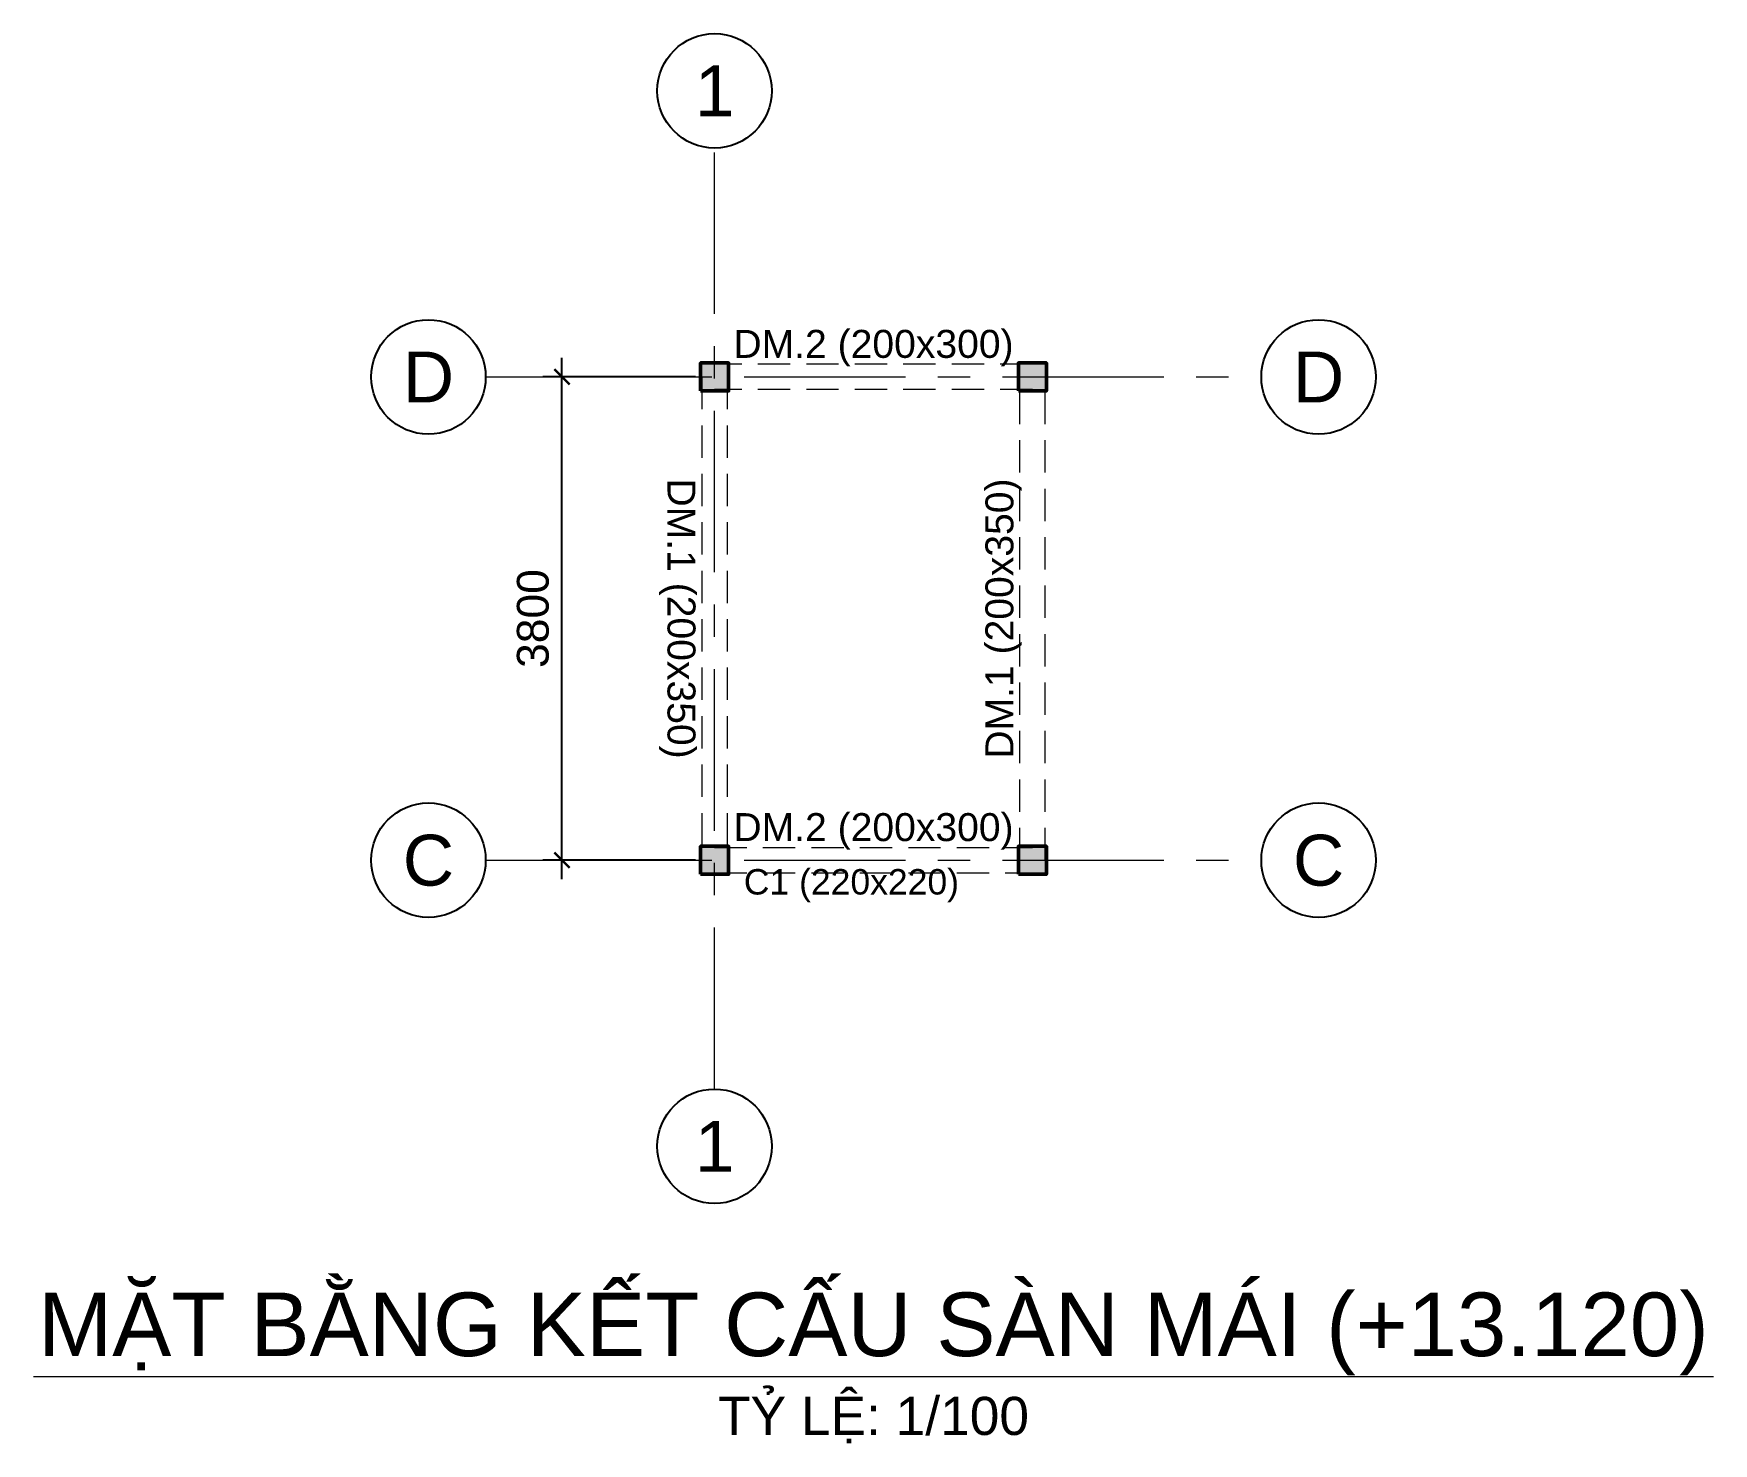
# Model space of a CAD drawing. Header units: millimetres. Extents: x 0 to 198549, y -2709 to 29882.
# Drawn here: x 89184 to 102394, y 4795 to 15882 of the extents above; entities that cross this region are included whole.
import ezdxf
from ezdxf.enums import TextEntityAlignment as Align

# ---------------------------------------------------------------- set-up
doc = ezdxf.new("R2010")
doc.units = ezdxf.units.MM
doc.header["$LTSCALE"] = 40
doc.linetypes.add('CENTER', pattern=[50.8, 31.75, -6.35, 6.35, -6.35])
doc.linetypes.add('HIDDEN', pattern=[9.525, 6.35, -3.175])
for name, color, linetype, lineweight in [('S-ANNO-DIMS', 1, 'Continuous', 18), ('S-ANNO-TEXT', 7, 'Continuous', 18), ('S-BEAM', 8, 'HIDDEN', 18), ('S-COLS', 7, 'Continuous', 50), ('S-COLS-PATT', 8, 'Continuous', 9), ('S-GRID', 1, 'CENTER', 18), ('S-GRID-IDEN', 7, 'Continuous', 25)]:
    doc.layers.add(name, color=color, linetype=linetype, lineweight=lineweight)
doc.styles.add('MCP-ARIAL', font='arial.ttf')
doc.dimstyles.new('MCP-1-100', dxfattribs={"dimscale": 100, "dimtxt": 2.5, "dimasz": 1.2, "dimexe": 1.5, "dimexo": 1.5, "dimgap": 1, "dimtad": 1, "dimdec": 0, "dimdsep": 46, "dimtxsty": 'MCP-ARIAL', "dimblk": 'ARCHTICK', "dimblk1": 'ARCHTICK', "dimblk2": 'ARCHTICK', "dimcen": 0.09, "dimdle": 1.5, "dimclrd": 256, "dimclre": 256, "dimclrt": 256, "dimadec": 0, "dimazin": 0, "dimtfac": 1, "dimtdec": 4, "dimtix": 1, "dimtmove": 2, "dimatfit": 3, "dimfxl": 1, "dimtolj": 1, "dimtzin": 0, "dimarcsym": 0})

msp = doc.modelspace()

# ---------------------------------------------------------------- texts
at = {"layer": 'S-ANNO-TEXT', "style": 'MCP-ARIAL'}
for p in [(95788.662, 13441.656), (95788.662, 9641.656)]:
    msp.add_text('DM.2 (200x300)', height=220, dxfattribs=at).set_placement(p, align=Align.MIDDLE_CENTER)
for rotation, p in [(270, (94278.662, 11281.656)), (90, (96778.662, 11281.656))]:
    msp.add_text('DM.1 (200x350)', height=220, rotation=rotation, dxfattribs=at).set_placement(p, align=Align.MIDDLE_CENTER)
msp.add_text('C1 (220x220)', height=200, dxfattribs=at).set_placement((94768.662, 9111.656))
for s, height, p in [('MẶT BẰNG KẾT CẤU SÀN MÁI (+13.120)', 500, (95788.662, 5481.656)), ('TỶ LỆ: 1/100', 300, (95788.662, 4861.656))]:
    msp.add_text(s, height=height, dxfattribs=at).set_placement(p, align=Align.CENTER)

# ---------------------------------------------------------------- blocks, each defined once
blk = doc.blocks.new('MCP_TRUC')
blk.add_circle((0, 0), 4.5)
at = {"style": 'MCP-ARIAL'}
blk.add_attdef('SO', text='', height=4, dxfattribs=at).set_placement((0, 0), align=Align.MIDDLE_CENTER)
blk = doc.blocks.new('_ArchTick')
at = {"color": 0, "linetype": 'ByBlock', "const_width": 0.15}
blk.add_lwpolyline([(-0.5, -0.5), (0.5, 0.5)], dxfattribs=at)
blk = doc.blocks.new('*D40')
at = {"layer": 'Defpoints', "color": 0, "transparency": 16777216}
for p in [(93339, 13182), (94539, 13182), (94539, 9382)]:
    blk.add_point(p, dxfattribs=at)
at = {"layer": 'S-ANNO-DIMS', "lineweight": -2, "transparency": 16777216}
for p, q in [((93339, 9232), (93339, 13332)), ((94389, 13182), (93189, 13182)), ((94389, 9382), (93189, 9382))]:
    blk.add_line(p, q, dxfattribs=at)
at = {"layer": 'S-ANNO-DIMS', "lineweight": -2, "transparency": 16777216, "xscale": 120, "yscale": 120, "zscale": 120}
for p, rotation in [((93339, 13182), 90), ((93339, 9382), 270)]:
    blk.add_blockref('_ArchTick', p, dxfattribs=dict(at, rotation=rotation))
at = {"layer": 'S-ANNO-DIMS', "transparency": 16777216, "insert": (93111, 11282), "char_height": 250, "attachment_point": 5, "rotation": 90, "style": 'MCP-ARIAL'}
blk.add_mtext('\\A1;3800', dxfattribs=at)

# ---------------------------------------------------------------- dimensions: what is measured, and where the dimension line sits
at = {"layer": 'S-ANNO-DIMS'}
dim = msp.add_linear_dim(base=(93338.662, 13181.656), p1=(94538.662, 9381.656), p2=(94538.662, 13181.656), angle=90, dimstyle='MCP-1-100', dxfattribs=at)
dim.commit()
dim.dimension.update_dxf_attribs({"geometry": '*D40', "text_midpoint": (93110.933, 11281.656)})

# ---------------------------------------------------------------- hatches: boundary and pattern name
at = {"layer": 'S-COLS-PATT'}
for points in [[(94428.662, 13071.656), (94648.662, 13071.656), (94648.662, 13291.656), (94428.662, 13291.656)], [(96928.662, 13071.656), (97148.662, 13071.656), (97148.662, 13291.656), (96928.662, 13291.656)], [(94428.662, 9271.656), (94648.662, 9271.656), (94648.662, 9491.656), (94428.662, 9491.656)], [(96928.662, 9271.656), (97148.662, 9271.656), (97148.662, 9491.656), (96928.662, 9491.656)]]:
    msp.add_hatch(color=256, dxfattribs=at).paths.add_polyline_path(points, flags=16)

# ---------------------------------------------------------------- linework, layer by layer
at = {"layer": 'S-ANNO-TEXT'}
msp.add_line((89183.662, 5321.656), (102393.662, 5321.656), dxfattribs=at)
at = {"layer": 'S-BEAM'}
for p, q in [((97038.662, 13281.656), (94538.662, 13281.656)), ((94438.662, 13181.656), (94438.662, 9381.656)), ((97038.662, 13081.656), (94538.662, 13081.656)), ((94638.662, 13181.656), (94638.662, 9381.656)), ((96938.662, 9381.656), (96938.662, 13181.656)), ((97138.662, 9381.656), (97138.662, 13181.656)), ((94538.662, 9481.656), (97038.662, 9481.656)), ((94538.662, 9281.656), (97038.662, 9281.656))]:
    msp.add_line(p, q, dxfattribs=at)
at = {"layer": 'S-COLS'}
for points in [[(94428.662, 13071.656), (94648.662, 13071.656), (94648.662, 13291.656), (94428.662, 13291.656)], [(96928.662, 13071.656), (97148.662, 13071.656), (97148.662, 13291.656), (96928.662, 13291.656)], [(94428.662, 9271.656), (94648.662, 9271.656), (94648.662, 9491.656), (94428.662, 9491.656)], [(96928.662, 9271.656), (97148.662, 9271.656), (97148.662, 9491.656), (96928.662, 9491.656)]]:
    msp.add_lwpolyline(points, close=True, dxfattribs=at)
at = {"layer": 'S-GRID'}
for p, q in [((94538.662, 7581.656), (94538.662, 14981.656)), ((92738.662, 13181.656), (98838.662, 13181.656)), ((92738.662, 9381.656), (98838.662, 9381.656))]:
    msp.add_line(p, q, dxfattribs=at)

# ---------------------------------------------------------------- block references
at = {"layer": 'S-GRID-IDEN', "xscale": 100, "yscale": 100, "zscale": 100}
for p, values in [((94538.662, 15431.656), {'SO': '1'}), ((92288.662, 13181.656), {'SO': 'D'}), ((99288.662, 13181.656), {'SO': 'D'}), ((92288.662, 9381.656), {'SO': 'C'}), ((99288.662, 9381.656), {'SO': 'C'}), ((94538.662, 7131.656), {'SO': '1'})]:
    msp.add_blockref('MCP_TRUC', p, dxfattribs=at).add_auto_attribs(values)

msp.set_redraw_order([(e.dxf.handle, doc.entitydb.next_handle()) for e in msp.query("TEXT MTEXT ATTDEF DIMENSION ARC_DIMENSION")])  # texts and dimensions are drawn at this point

doc.saveas('drawing.dxf')
